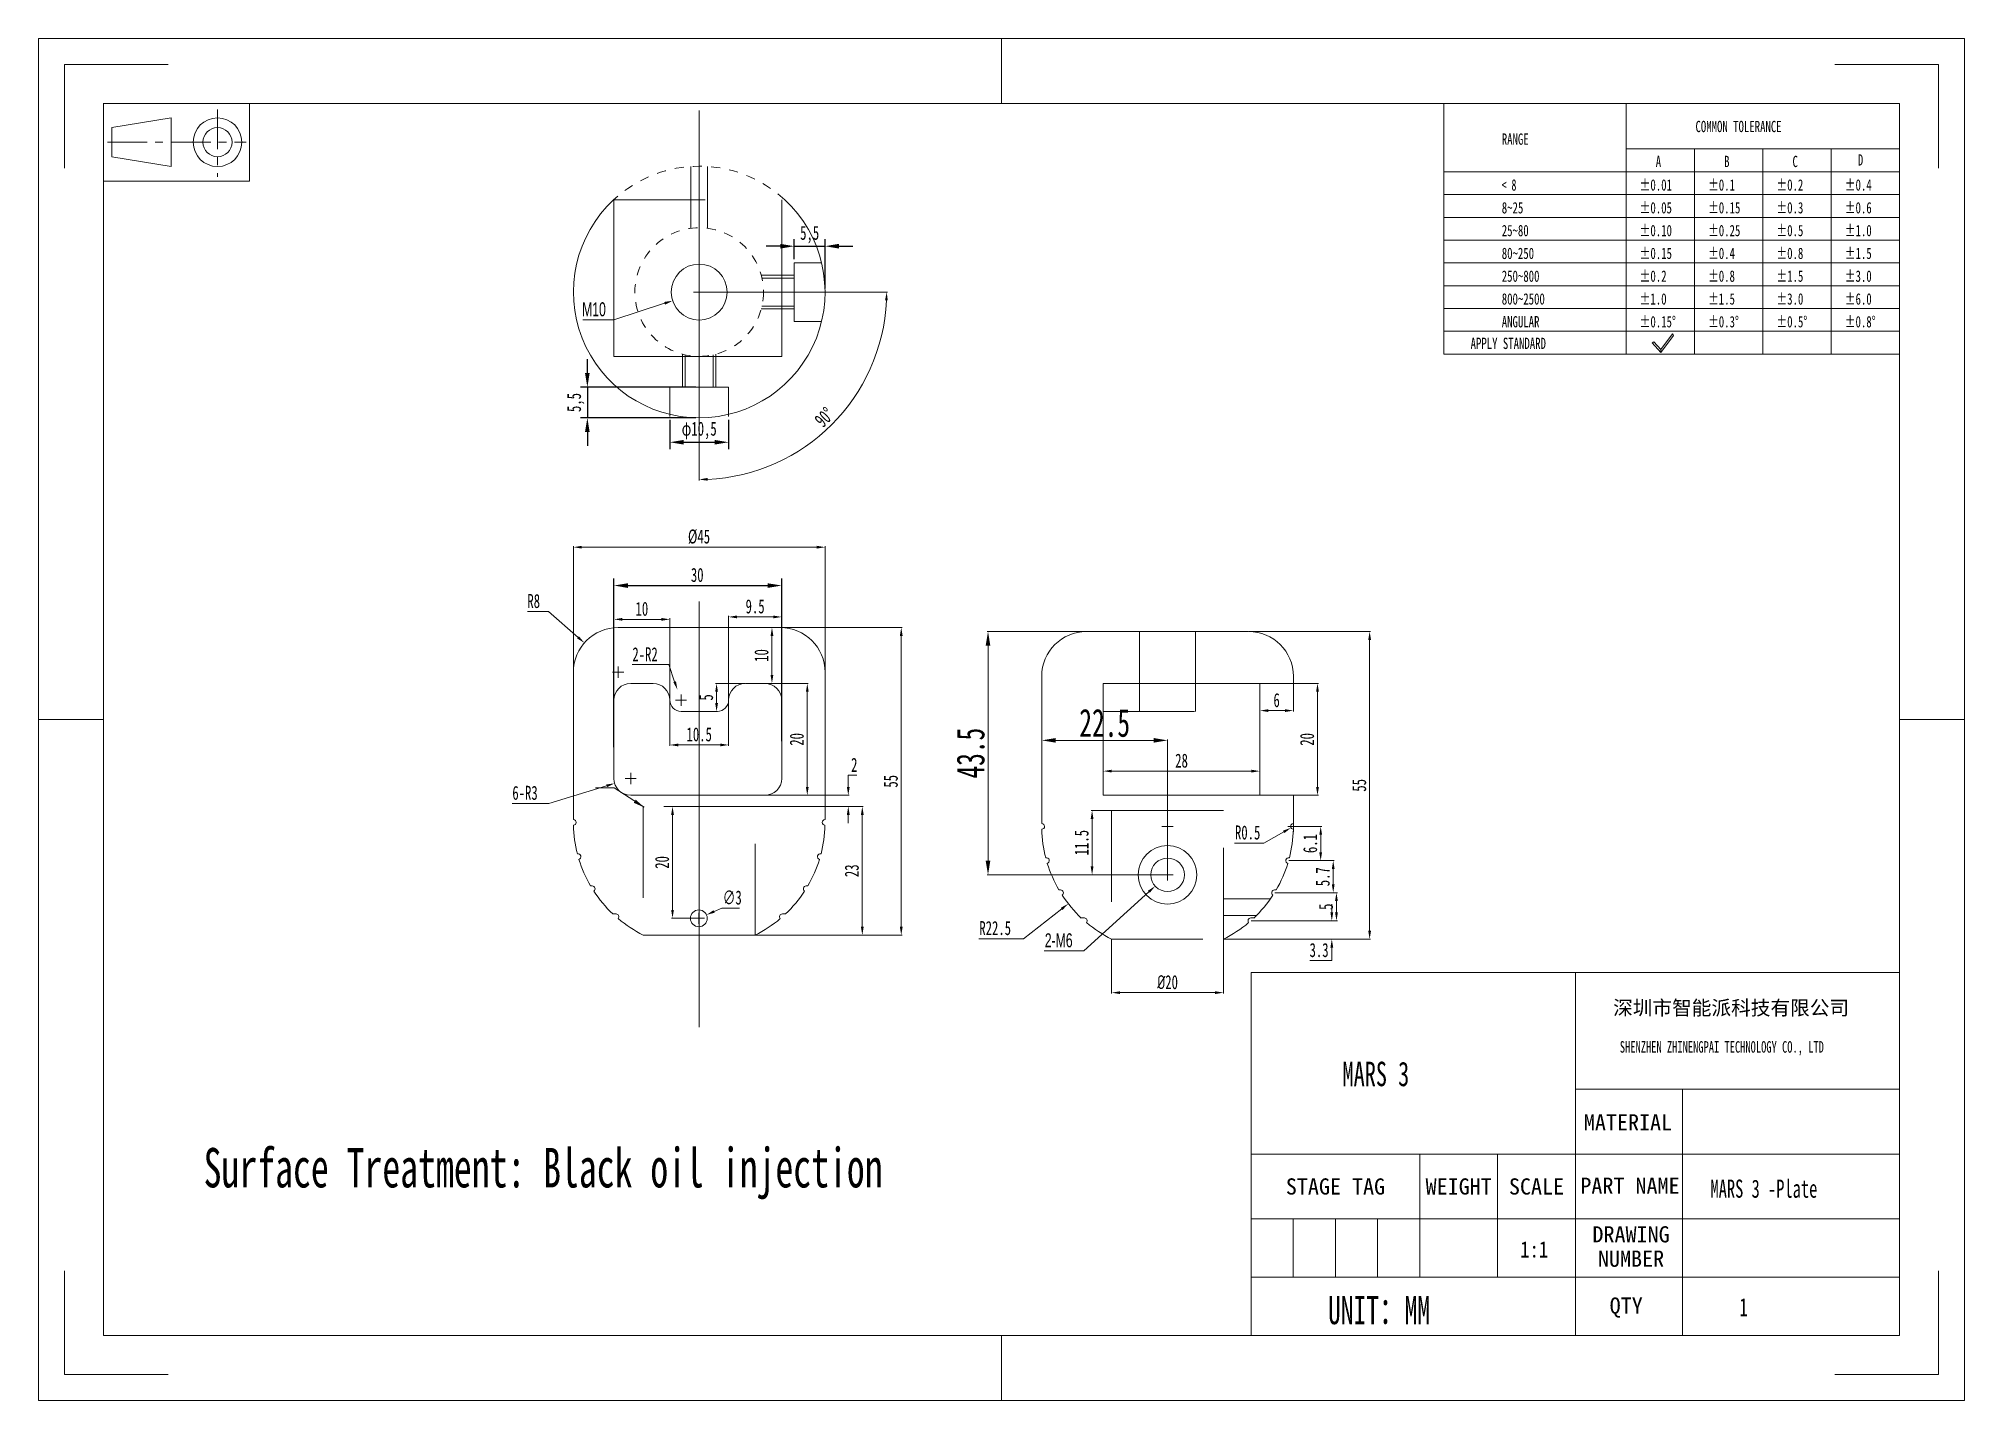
# Model space of a CAD drawing. Header units: millimetres. Extents: x 3602 to 3947, y -242 to 1.
import ezdxf

# ---------------------------------------------------------------- set-up
doc = ezdxf.new("R2010")
doc.units = ezdxf.units.MM
doc.header["$LTSCALE"] = 16.334999
doc.header["$PDSIZE"] = 0.1
for name, pattern in [('CENTER', [0.6, 0.375, -0.075, 0.075, -0.075]), ('CENTERX2', [20.32, 12.7, -2.54, 2.54, -2.54]), ('HIDDEN', [0.2, 0.1, -0.1]), ('JIS_02_0.7', [1.35, 0.75, -0.6]), ('JIS_02_1.0', [2, 1, -1]), ('点画线', [18, 12, -2, 2, -2])]:
    doc.linetypes.add(name, pattern=pattern)
doc.layers.get('0').update_dxf_attribs({"lineweight": 18})
for name, color, linetype, lineweight in [('DEFAULT_1', 7, 'CENTER', 18), ('中心线层', 1, '点画线', 18), ('尺寸线层', 3, 'Continuous', 18), ('标注层', 3, 'Continuous', 13)]:
    doc.layers.add(name, color=color, linetype=linetype, lineweight=lineweight)
doc.styles.add('SLDTEXTSTYLE4', font='', dxfattribs={"width": 0.7})
doc.styles.add('SLDTEXTSTYLE5', font='', dxfattribs={"width": 0.633333})
doc.styles.get("Standard").update_dxf_attribs({"font": 'simfang.ttf', "width": 0.667})
doc.styles.add('TEXTSTYLE_2', font='')
doc.styles.add('TEXTSTYLE_3', font='')
doc.styles.add('标准', font='', dxfattribs={"width": 0.667})
doc.styles.get('SLDTEXTSTYLE4').set_extended_font_data('宋体')
doc.styles.get('SLDTEXTSTYLE5').set_extended_font_data('宋体')
doc.styles.get('TEXTSTYLE_2').set_extended_font_data('宋体')
doc.styles.get('TEXTSTYLE_3').set_extended_font_data('宋体')
doc.styles.get('标准').set_extended_font_data('宋体')
doc.dimstyles.new('1-1', dxfattribs={"dimtxt": 2.5, "dimasz": 1.5, "dimexe": 0.18, "dimexo": 0.0625, "dimgap": 0.6, "dimtad": 1, "dimtoh": 1, "dimdec": 1, "dimdsep": 46, "dimtxsty": 'Standard', "dimcen": 1, "dimclrd": 256, "dimclre": 256, "dimclrt": 256, "dimadec": 0, "dimazin": 0, "dimtfac": 1, "dimtdec": 1, "dimtofl": 0, "dimtmove": 0, "dimatfit": 3, "dimldrblk": '_FILLED', "dimfxl": 1, "dimtolj": 1, "dimlwd": -1, "dimlwe": -1, "dimarcsym": 0})
doc.dimstyles.new('1-1(5)', dxfattribs={"dimtxt": 5, "dimasz": 2.5, "dimexe": 0.18, "dimexo": 0.0625, "dimgap": 0.6, "dimtad": 1, "dimtoh": 1, "dimdsep": 46, "dimtxsty": '标准', "dimcen": 1, "dimclrd": 256, "dimclre": 256, "dimclrt": 256, "dimadec": 0, "dimazin": 0, "dimtfac": 1, "dimtofl": 0, "dimtmove": 0, "dimatfit": 3, "dimldrblk": '_FILLED', "dimfxl": 1, "dimtolj": 1, "dimlwd": -1, "dimlwe": -1, "dimarcsym": 0})
doc.dimstyles.new('4', dxfattribs={"dimtxt": 2, "dimasz": 2, "dimexe": 0.5, "dimexo": 0.5, "dimgap": 0.5, "dimtad": 1, "dimzin": 12, "dimdsep": 46, "dimtxsty": 'Standard', "dimcen": 1, "dimclrd": 3, "dimclre": 3, "dimclrt": 1, "dimazin": 3, "dimtfac": 1, "dimtofl": 0, "dimtmove": 0, "dimatfit": 3, "dimfxl": 1, "dimtolj": 1, "dimtzin": 0, "dimlwd": 9, "dimlwe": 9, "dimarcsym": 0})
doc.dimstyles.new('ISO-25', dxfattribs={"dimtxt": 2.5, "dimasz": 2.5, "dimexe": 1.25, "dimexo": 0.625, "dimtad": 1, "dimtxsty": 'Standard', "dimcen": 2.5, "dimadec": 0, "dimazin": 0, "dimtfac": 1, "dimtmove": 0, "dimatfit": 3, "dimfxl": 1, "dimarcsym": 0})

msp = doc.modelspace()

# ---------------------------------------------------------------- texts
at = {"attachment_point": 1}
for s, insert, char_height, width, style in [('COMMON TOLERANCE', (3898.706, -13.525), 2.02139, 66.54758, 'SLDTEXTSTYLE4'), ('RANGE', (3864.063, -15.776), 2.0214, 19.85348, 'SLDTEXTSTYLE4'), ('A', (3891.596, -19.775), 2.021, 2.9205, 'SLDTEXTSTYLE4'), ('B', (3903.823, -19.775), 2.021, 2.87381, 'SLDTEXTSTYLE4'), ('C', (3916.051, -19.775), 2.021, 2.90777, 'SLDTEXTSTYLE4'), ('D', (3927.736, -19.501), 2.021, 2.87381, 'SLDTEXTSTYLE4'), ('< 8', (3864.063, -23.978), 2.0214, 9.70146, 'SLDTEXTSTYLE5'), ('%%P0.01', (3888.72, -23.978), 2.0214, 14.15256, 'SLDTEXTSTYLE4'), ('%%P0.1', (3900.947, -23.978), 2.0214, 10.6123, 'SLDTEXTSTYLE4'), ('%%P0.2', (3913.175, -23.978), 2.0214, 12.07255, 'SLDTEXTSTYLE4'), ('%%P0.4', (3925.402, -23.978), 2.0214, 12.02585, 'SLDTEXTSTYLE4'), ('8~25', (3864.063, -28.054), 2.0214, 15.65526, 'SLDTEXTSTYLE4'), ('%%P0.05', (3888.72, -28.054), 2.0214, 15.61281, 'SLDTEXTSTYLE4'), ('%%P0.15', (3900.947, -28.054), 2.0214, 14.90391, 'SLDTEXTSTYLE4'), ('%%P0.3', (3913.175, -28.054), 2.0214, 12.07255, 'SLDTEXTSTYLE4'), ('%%P0.6', (3925.402, -28.054), 2.0214, 12.07255, 'SLDTEXTSTYLE4'), ('25~80', (3864.063, -32.129), 2.0214, 19.19552, 'SLDTEXTSTYLE4'), ('%%P0.10', (3888.72, -32.129), 2.0214, 14.19925, 'SLDTEXTSTYLE4'), ('%%P0.25', (3900.947, -32.129), 2.0214, 16.31747, 'SLDTEXTSTYLE4'), ('%%P0.5', (3913.175, -32.129), 2.0214, 12.07255, 'SLDTEXTSTYLE4'), ('%%P1.0', (3925.402, -32.129), 2.0214, 10.65899, 'SLDTEXTSTYLE4'), ('80~250', (3864.063, -36.205), 2.0214, 22.73578, 'SLDTEXTSTYLE4'), ('%%P0.15', (3888.72, -36.205), 2.0214, 14.90391, 'SLDTEXTSTYLE4'), ('%%P0.4', (3900.947, -36.205), 2.0214, 12.02585, 'SLDTEXTSTYLE4'), ('%%P0.8', (3913.175, -36.205), 2.0214, 12.07255, 'SLDTEXTSTYLE4'), ('%%P1.5', (3925.402, -36.205), 2.0214, 11.36365, 'SLDTEXTSTYLE4'), ('250~800', (3864.063, -40.281), 2.0214, 26.27604, 'SLDTEXTSTYLE4'), ('%%P0.2', (3888.72, -40.281), 2.0214, 12.07255, 'SLDTEXTSTYLE4'), ('%%P0.8', (3900.947, -40.281), 2.0214, 12.07255, 'SLDTEXTSTYLE4'), ('%%P1.5', (3913.175, -40.281), 2.0214, 11.36365, 'SLDTEXTSTYLE4'), ('%%P3.0', (3925.402, -40.281), 2.0214, 12.07255, 'SLDTEXTSTYLE4'), ('800~2500', (3864.063, -44.357), 2.0214, 29.81631, 'SLDTEXTSTYLE4'), ('%%P1.0', (3888.72, -44.357), 2.0214, 10.65899, 'SLDTEXTSTYLE4'), ('%%P1.5', (3900.947, -44.357), 2.0214, 11.36365, 'SLDTEXTSTYLE4'), ('%%P3.0', (3913.175, -44.357), 2.0214, 12.07255, 'SLDTEXTSTYLE4'), ('%%P6.0', (3925.402, -44.357), 2.0214, 12.07255, 'SLDTEXTSTYLE4'), ('ANGULAR', (3864.063, -48.432), 2.0214, 28.39001, 'SLDTEXTSTYLE4'), ('%%P0.15%%D', (3888.72, -48.432), 2.0214, 17.75225, 'SLDTEXTSTYLE4'), ('%%P0.3%%D', (3900.947, -48.432), 2.0214, 14.92089, 'SLDTEXTSTYLE4'), ('%%P0.5%%D', (3913.175, -48.432), 2.0214, 14.92089, 'SLDTEXTSTYLE4'), ('%%P0.8%%D', (3925.402, -48.432), 2.0214, 14.92089, 'SLDTEXTSTYLE4'), ('APPLY STANDARD', (3858.488, -52.301), 2.02139, 58.10444, 'SLDTEXTSTYLE4')]:
    msp.add_mtext(s, dxfattribs=dict(at, insert=insert, char_height=char_height, width=width, style=style))
at = {"color": 7, "linetype": 'Continuous', "insert": (3905.072, -170.833), "char_height": 2.57752, "width": 61.15339, "attachment_point": 2, "style": 'TEXTSTYLE_2'}
msp.add_mtext('深圳市智能派科技有限公司', dxfattribs=at)
at = {"color": 7, "linetype": 'Continuous', "attachment_point": 2, "line_spacing_factor": 0.9, "style": 'TEXTSTYLE_3'}
for s, insert, char_height, width in [('MATERIAL\\P ', (3886.634, -191.156), 2.8991, 41.90837), ('STAGE TAG ', (3834.322, -202.615), 2.8991, 35.06128), ('WEIGHT', (3856.355, -202.615), 2.8991, 12.74029), ('SCALE', (3870.271, -202.615), 2.8991, 12.74029), ('PART NAME', (3886.988, -202.483), 2.8991, 24.28963), ('DRAWING NUMBER', (3887.181, -211.172), 2.89912, 24.28963), ('QTY', (3886.313, -223.909), 2.8991, 32.36005)]:
    msp.add_mtext(s, dxfattribs=dict(at, insert=insert, char_height=char_height, width=width))
at = {"insert": (3867.352, -216.816), "char_height": 2.89912, "width": 6.9492, "attachment_point": 7}
msp.add_mtext('{\\W0.85;1:1}', dxfattribs=at)
at = {"layer": '尺寸线层', "attachment_point": 1}
for s, insert, char_height, width in [('SHENZHEN ZHINENGPAI TECHNOLOGY CO., LTD', (3885.176, -178.081), 2.06201, 58.34387), ('MARS 3', (3835.584, -181.754), 4.3803, 35.74835), ('Surface Treatment: Black oil injection ', (3631.926, -197.19), 7.0415, 191.68174), ('UNIT：MM', (3832.987, -223.663), 5.0296, 19.49602)]:
    msp.add_mtext(s, dxfattribs=dict(at, insert=insert, char_height=char_height, width=width))
at = {"layer": '尺寸线层', "linetype": 'CENTERX2', "insert": (3901.382, -202.84), "char_height": 3.24, "width": 27.17483, "attachment_point": 1}
msp.add_mtext('MARS 3 -Plate', dxfattribs=at)
at = {"layer": '尺寸线层', "ltscale": 0.2, "insert": (3906.56, -224.008), "char_height": 3.285, "width": 19.70359, "attachment_point": 1}
msp.add_mtext('1\\P\\P', dxfattribs=at)

# ---------------------------------------------------------------- blocks, each defined once
blk = doc.blocks.new('96_1')
at = {"color": 7, "linetype": 'Continuous'}
for p, q in [((-11.25, 6), (-11.25, -6)), ((11.25, -6), (11.25, 6)), ((-9.93, 2.25), (-0.82, 3.75)), ((-0.82, 0), (-0.82, 3.75)), ((-9.93, 0), (-9.93, 2.25)), ((-9.93, 0), (-9.93, -2.25)), ((-0.82, 0), (-0.82, -3.75)), ((-9.93, -2.25), (-0.82, -3.75)), ((-11.25, -6), (11.25, -6))]:
    blk.add_line(p, q, dxfattribs=at)
for radius in [3.75, 2.25]:
    blk.add_circle((6.34, 0), radius, dxfattribs=at)
at = {"layer": 'DEFAULT_1', "color": 1, "linetype": 'CENTER'}
for p, q in [((6.34, 5.05), (6.34, -5.36)), ((-10.64, 0), (10.74, 0))]:
    blk.add_line(p, q, dxfattribs=at)
blk = doc.blocks.new('*D56')
at = {"layer": 'Defpoints', "color": 0, "transparency": 16777216}
for p in [(3735.04, -104.12), (3743.04, -159.12), (3756.67, -159.12)]:
    blk.add_point(p, dxfattribs=at)
at = {"layer": '标注层', "transparency": 16777216}
for p, q in [((3735.1, -104.12), (3756.85, -104.12)), ((3756.67, -105.62), (3756.67, -157.62)), ((3743.1, -159.12), (3756.85, -159.12))]:
    blk.add_line(p, q, dxfattribs=at)
for points in [[(3756.42, -105.62), (3756.92, -105.62), (3756.67, -104.12)], [(3756.42, -157.62), (3756.92, -157.62), (3756.67, -159.12)]]:
    blk.add_solid(points, dxfattribs=at)
at = {"layer": '标注层', "transparency": 16777216, "insert": (3754.81, -131.62), "char_height": 2.5, "attachment_point": 5, "rotation": 90}
blk.add_mtext('\\A1;55', dxfattribs=at)
blk = doc.blocks.new('_FILLED')
at = {"color": 0, "linetype": 'ByBlock'}
blk.add_solid([(0, 0), (-1, 0.17), (-1, -0.17)], dxfattribs=at)
blk = doc.blocks.new('*D57')
at = {"layer": 'Defpoints', "color": 0, "transparency": 16777216}
for p in [(3818.8, -104.84), (3814.3, -159.84), (3840.43, -159.84)]:
    blk.add_point(p, dxfattribs=at)
at = {"layer": '标注层', "transparency": 16777216}
for p, q in [((3818.86, -104.84), (3840.61, -104.84)), ((3840.43, -106.34), (3840.43, -158.34)), ((3814.36, -159.84), (3840.61, -159.84))]:
    blk.add_line(p, q, dxfattribs=at)
for points in [[(3840.18, -106.34), (3840.68, -106.34), (3840.43, -104.84)], [(3840.18, -158.34), (3840.68, -158.34), (3840.43, -159.84)]]:
    blk.add_solid(points, dxfattribs=at)
at = {"layer": '标注层', "transparency": 16777216, "insert": (3838.57, -132.34), "char_height": 2.5, "attachment_point": 5, "rotation": 90}
blk.add_mtext('\\A1;55', dxfattribs=at)
blk = doc.blocks.new('*D58')
at = {"layer": 'Defpoints', "color": 0, "transparency": 16777216}
for p in [(3725.3, -42.6), (3715.79, -45.69)]:
    blk.add_point(p, dxfattribs=at)
at = {"layer": '标注层', "transparency": 16777216}
for p, q in [((3719.54, -44.14), (3721.54, -44.14)), ((3720.54, -45.14), (3720.54, -43.14)), ((3705.29, -49.09), (3714.36, -46.15)), ((3699.73, -49.09), (3705.29, -49.09))]:
    blk.add_line(p, q, dxfattribs=at)
blk.add_solid([(3714.28, -45.91), (3714.44, -46.39), (3715.79, -45.69)], dxfattribs=at)
at = {"layer": '标注层', "transparency": 16777216, "insert": (3701.72, -47.24), "char_height": 2.5, "attachment_point": 5}
blk.add_mtext('\\A1;{\\fMS PGothic|b0|i0|c134|p34;M10}', dxfattribs=at)
blk = doc.blocks.new('*D59')
at = {"layer": 'Defpoints', "color": 0, "transparency": 16777216}
for p in [(3806.52, -146.33), (3802.08, -150.36)]:
    blk.add_point(p, dxfattribs=at)
at = {"layer": '标注层', "transparency": 16777216}
for p, q in [((3804.3, -149.34), (3804.3, -147.34)), ((3789.32, -161.92), (3800.96, -151.36)), ((3803.3, -148.34), (3805.3, -148.34)), ((3782.24, -161.92), (3789.32, -161.92))]:
    blk.add_line(p, q, dxfattribs=at)
blk.add_solid([(3800.8, -151.18), (3801.13, -151.55), (3802.08, -150.36)], dxfattribs=at)
at = {"layer": '标注层', "transparency": 16777216, "insert": (3784.83, -160.07), "char_height": 2.5, "attachment_point": 5}
blk.add_mtext('\\A1;{\\fMS PGothic|b0|i0|c134|p34;2-M6}', dxfattribs=at)
blk = doc.blocks.new('*D60')
at = {"layer": 'Defpoints', "color": 0, "transparency": 16777216}
for p in [(3719.1, -156.74), (3721.83, -155.51)]:
    blk.add_point(p, dxfattribs=at)
at = {"layer": '标注层', "transparency": 16777216}
for p, q in [((3724.57, -154.28), (3723.2, -154.89)), ((3727.74, -154.28), (3724.57, -154.28)), ((3719.47, -156.12), (3721.47, -156.12)), ((3720.47, -157.12), (3720.47, -155.12))]:
    blk.add_line(p, q, dxfattribs=at)
blk.add_solid([(3723.1, -154.67), (3723.3, -155.12), (3721.83, -155.51)], dxfattribs=at)
at = {"layer": '标注层', "transparency": 16777216, "insert": (3726.45, -152.42), "char_height": 2.5, "attachment_point": 5}
blk.add_mtext('\\A1;∅3', dxfattribs=at)
blk = doc.blocks.new('*D61')
at = {"layer": 'Defpoints', "color": 0, "transparency": 16777216}
for p in [(3826.8, -114.12), (3826.8, -134.12), (3831.11, -134.12)]:
    blk.add_point(p, dxfattribs=at)
at = {"layer": '标注层', "transparency": 16777216}
for p, q in [((3826.86, -114.12), (3831.29, -114.12)), ((3831.11, -115.62), (3831.11, -132.62)), ((3826.86, -134.12), (3831.29, -134.12))]:
    blk.add_line(p, q, dxfattribs=at)
for points in [[(3830.86, -115.62), (3831.36, -115.62), (3831.11, -114.12)], [(3830.86, -132.62), (3831.36, -132.62), (3831.11, -134.12)]]:
    blk.add_solid(points, dxfattribs=at)
at = {"layer": '标注层', "transparency": 16777216, "insert": (3829.25, -124.12), "char_height": 2.5, "attachment_point": 5, "rotation": 90}
blk.add_mtext('\\A1;20', dxfattribs=at)
blk = doc.blocks.new('*D62')
at = {"layer": 'Defpoints', "color": 0, "transparency": 16777216}
for p in [(3804.3, -139.68), (3786.54, -153.51)]:
    blk.add_point(p, dxfattribs=at)
at = {"layer": '标注层', "transparency": 16777216}
for p, q in [((3803.3, -139.68), (3805.3, -139.68)), ((3804.3, -140.68), (3804.3, -138.68)), ((3778.52, -159.76), (3785.36, -154.43)), ((3770.53, -159.76), (3778.52, -159.76))]:
    blk.add_line(p, q, dxfattribs=at)
blk.add_solid([(3785.21, -154.23), (3785.51, -154.63), (3786.54, -153.51)], dxfattribs=at)
at = {"layer": '标注层', "transparency": 16777216, "insert": (3773.47, -157.88), "char_height": 2.5, "attachment_point": 5}
blk.add_mtext('\\A1;R22.5', dxfattribs=at)
blk = doc.blocks.new('*D63')
at = {"layer": 'Defpoints', "color": 0, "transparency": 16777216}
for p in [(3715.77, -136.12), (3720.54, -136.12), (3720.47, -156.12)]:
    blk.add_point(p, dxfattribs=at)
at = {"layer": '标注层', "transparency": 16777216}
for p, q in [((3720.48, -136.12), (3715.59, -136.12)), ((3715.77, -154.62), (3715.77, -137.62)), ((3720.4, -156.12), (3715.59, -156.12))]:
    blk.add_line(p, q, dxfattribs=at)
for points in [[(3715.52, -137.62), (3716.02, -137.62), (3715.77, -136.12)], [(3715.52, -154.62), (3716.02, -154.62), (3715.77, -156.12)]]:
    blk.add_solid(points, dxfattribs=at)
at = {"layer": '标注层', "transparency": 16777216, "insert": (3713.91, -146.12), "char_height": 2.5, "attachment_point": 5, "rotation": 90}
blk.add_mtext('\\A1;20', dxfattribs=at)
blk = doc.blocks.new('*D64')
at = {"layer": 'Defpoints', "color": 0, "transparency": 16777216}
for p in [(3794.3, -159.84), (3814.3, -159.84), (3814.3, -169.41)]:
    blk.add_point(p, dxfattribs=at)
at = {"layer": '标注层', "transparency": 16777216}
for p, q in [((3794.3, -159.9), (3794.3, -169.59)), ((3814.3, -159.9), (3814.3, -169.59)), ((3795.8, -169.41), (3812.8, -169.41))]:
    blk.add_line(p, q, dxfattribs=at)
for points in [[(3795.8, -169.16), (3795.8, -169.66), (3794.3, -169.41)], [(3812.8, -169.16), (3812.8, -169.66), (3814.3, -169.41)]]:
    blk.add_solid(points, dxfattribs=at)
at = {"layer": '标注层', "transparency": 16777216, "insert": (3804.3, -167.55), "char_height": 2.5, "attachment_point": 5}
blk.add_mtext('\\A1;{\\fISOCPEUR|b0|i0|c0|p34;%%C}20', dxfattribs=at)
blk = doc.blocks.new('*D65')
at = {"layer": 'Defpoints', "color": 0, "transparency": 16777216}
for p in [(3715.29, -117.12), (3725.79, -117.12), (3715.29, -125.12)]:
    blk.add_point(p, dxfattribs=at)
at = {"layer": '标注层', "transparency": 16777216}
for p, q in [((3715.29, -117.19), (3715.29, -125.3)), ((3725.79, -117.19), (3725.79, -125.3)), ((3724.29, -125.12), (3716.79, -125.12))]:
    blk.add_line(p, q, dxfattribs=at)
for points in [[(3716.79, -124.87), (3716.79, -125.37), (3715.29, -125.12)], [(3724.29, -124.87), (3724.29, -125.37), (3725.79, -125.12)]]:
    blk.add_solid(points, dxfattribs=at)
at = {"layer": '标注层', "transparency": 16777216, "insert": (3720.54, -123.24), "char_height": 2.5, "attachment_point": 5}
blk.add_mtext('\\A1;10.5', dxfattribs=at)
blk = doc.blocks.new('*D66')
at = {"layer": 'Defpoints', "color": 0, "transparency": 16777216}
for p in [(3730.54, -104.12), (3733.55, -104.12), (3730.54, -114.12)]:
    blk.add_point(p, dxfattribs=at)
at = {"layer": '标注层', "transparency": 16777216}
for p, q in [((3730.6, -104.12), (3733.73, -104.12)), ((3733.55, -112.62), (3733.55, -105.62)), ((3730.6, -114.12), (3733.73, -114.12))]:
    blk.add_line(p, q, dxfattribs=at)
for points in [[(3733.3, -105.62), (3733.8, -105.62), (3733.55, -104.12)], [(3733.3, -112.62), (3733.8, -112.62), (3733.55, -114.12)]]:
    blk.add_solid(points, dxfattribs=at)
at = {"layer": '标注层', "transparency": 16777216, "insert": (3731.68, -109.12), "char_height": 2.5, "attachment_point": 5, "rotation": 90}
blk.add_mtext('\\A1;10', dxfattribs=at)
blk = doc.blocks.new('*D67')
at = {"layer": 'Defpoints', "color": 0, "transparency": 16777216}
for p in [(3725.79, -102.23), (3725.79, -117.62), (3735.29, -117.12)]:
    blk.add_point(p, dxfattribs=at)
at = {"layer": '标注层', "transparency": 16777216}
for p, q in [((3725.79, -117.56), (3725.79, -102.05)), ((3733.79, -102.23), (3727.29, -102.23)), ((3735.29, -117.06), (3735.29, -102.05))]:
    blk.add_line(p, q, dxfattribs=at)
for points in [[(3727.29, -101.98), (3727.29, -102.48), (3725.79, -102.23)], [(3733.79, -101.98), (3733.79, -102.48), (3735.29, -102.23)]]:
    blk.add_solid(points, dxfattribs=at)
at = {"layer": '标注层', "transparency": 16777216, "insert": (3730.54, -100.36), "char_height": 2.5, "attachment_point": 5}
blk.add_mtext('\\A1;9.5', dxfattribs=at)
blk = doc.blocks.new('*D68')
at = {"layer": 'Defpoints', "color": 0, "transparency": 16777216}
for p in [(3743.04, -89.76), (3698.04, -112.12), (3743.04, -112.12)]:
    blk.add_point(p, dxfattribs=at)
at = {"layer": '标注层', "transparency": 16777216}
for p, q in [((3698.04, -112.06), (3698.04, -89.58)), ((3699.54, -89.76), (3741.54, -89.76)), ((3743.04, -112.06), (3743.04, -89.58))]:
    blk.add_line(p, q, dxfattribs=at)
for points in [[(3699.54, -89.51), (3699.54, -90.01), (3698.04, -89.76)], [(3741.54, -89.51), (3741.54, -90.01), (3743.04, -89.76)]]:
    blk.add_solid(points, dxfattribs=at)
at = {"layer": '标注层', "transparency": 16777216, "insert": (3720.51, -87.9), "char_height": 2.5, "attachment_point": 5}
blk.add_mtext('\\A1;%%C45', dxfattribs=at)
blk = doc.blocks.new('*D69')
at = {"layer": 'Defpoints', "color": 0, "transparency": 16777216}
for p in [(3700.01, -106.87), (3706.04, -112.12)]:
    blk.add_point(p, dxfattribs=at)
at = {"layer": '标注层', "transparency": 16777216}
for p, q in [((3689.84, -101.26), (3693.57, -101.26)), ((3693.57, -101.26), (3698.88, -105.89)), ((3705.04, -112.12), (3707.04, -112.12)), ((3706.04, -113.12), (3706.04, -111.12))]:
    blk.add_line(p, q, dxfattribs=at)
blk.add_solid([(3699.04, -105.7), (3698.71, -106.07), (3700.01, -106.87)], dxfattribs=at)
at = {"layer": '标注层', "transparency": 16777216, "insert": (3690.95, -99.4), "char_height": 2.5, "attachment_point": 5}
blk.add_mtext('\\A1;R8', dxfattribs=at)
blk = doc.blocks.new('*D70')
at = {"layer": 'Defpoints', "color": 0, "transparency": 16777216}
for p in [(3826.36, -139.93), (3826.8, -139.68)]:
    blk.add_point(p, dxfattribs=at)
at = {"layer": '标注层', "transparency": 16777216}
for p, q in [((3821.54, -142.67), (3825.06, -140.67)), ((3825.8, -139.68), (3827.8, -139.68)), ((3826.8, -140.68), (3826.8, -138.68)), ((3816.29, -142.67), (3821.54, -142.67))]:
    blk.add_line(p, q, dxfattribs=at)
blk.add_solid([(3824.94, -140.45), (3825.18, -140.89), (3826.36, -139.93)], dxfattribs=at)
at = {"layer": '标注层', "transparency": 16777216, "insert": (3818.62, -140.79), "char_height": 2.5, "attachment_point": 5}
blk.add_mtext('\\A1;R0.5', dxfattribs=at)
blk = doc.blocks.new('*D71')
at = {"layer": 'Defpoints', "color": 0, "transparency": 16777216}
for p in [(3819.18, -156.56), (3833.67, -156.56), (3814.36, -159.84)]:
    blk.add_point(p, dxfattribs=at)
at = {"layer": '标注层', "transparency": 16777216}
for p, q in [((3833.67, -155.06), (3833.67, -153.56)), ((3819.24, -156.56), (3833.85, -156.56)), ((3814.42, -159.84), (3833.85, -159.84)), ((3833.67, -161.34), (3833.67, -163.69)), ((3833.67, -163.69), (3829.71, -163.69))]:
    blk.add_line(p, q, dxfattribs=at)
for points in [[(3833.42, -155.06), (3833.92, -155.06), (3833.67, -156.56)], [(3833.42, -161.34), (3833.92, -161.34), (3833.67, -159.84)]]:
    blk.add_solid(points, dxfattribs=at)
at = {"layer": '标注层', "transparency": 16777216, "insert": (3831.39, -161.81), "char_height": 2.5, "attachment_point": 5}
blk.add_mtext('\\A1;3.3', dxfattribs=at)
blk = doc.blocks.new('*D72')
at = {"layer": 'Defpoints', "color": 0, "transparency": 16777216}
for p in [(3823.42, -151.54), (3823.42, -156.56), (3834.5, -156.56)]:
    blk.add_point(p, dxfattribs=at)
at = {"layer": '标注层', "transparency": 16777216}
for p, q in [((3823.48, -151.54), (3834.68, -151.54)), ((3834.5, -153.04), (3834.5, -155.06)), ((3823.48, -156.56), (3834.68, -156.56))]:
    blk.add_line(p, q, dxfattribs=at)
for points in [[(3834.25, -153.04), (3834.75, -153.04), (3834.5, -151.54)], [(3834.25, -155.06), (3834.75, -155.06), (3834.5, -156.56)]]:
    blk.add_solid(points, dxfattribs=at)
at = {"layer": '标注层', "transparency": 16777216, "insert": (3832.63, -154.05), "char_height": 2.5, "attachment_point": 5, "rotation": 90}
blk.add_mtext('\\A1;5', dxfattribs=at)
blk = doc.blocks.new('*D73')
at = {"layer": 'Defpoints', "color": 0, "transparency": 16777216}
for p in [(3825.95, -145.81), (3833.92, -145.81), (3823.92, -151.54)]:
    blk.add_point(p, dxfattribs=at)
at = {"layer": '标注层', "transparency": 16777216}
for p, q in [((3826.01, -145.81), (3834.1, -145.81)), ((3833.92, -150.04), (3833.92, -147.31)), ((3823.98, -151.54), (3834.1, -151.54))]:
    blk.add_line(p, q, dxfattribs=at)
for points in [[(3833.67, -147.31), (3834.17, -147.31), (3833.92, -145.81)], [(3833.67, -150.04), (3834.17, -150.04), (3833.92, -151.54)]]:
    blk.add_solid(points, dxfattribs=at)
at = {"layer": '标注层', "transparency": 16777216, "insert": (3832.05, -148.68), "char_height": 2.5, "attachment_point": 5, "rotation": 90}
blk.add_mtext('\\A1;5.7', dxfattribs=at)
blk = doc.blocks.new('*D51')
at = {"layer": 'Defpoints', "color": 0, "transparency": 16777216}
for p in [(3826.8, -139.68), (3826.45, -145.81), (3831.68, -145.81)]:
    blk.add_point(p, dxfattribs=at)
at = {"layer": '标注层', "transparency": 16777216}
for p, q in [((3826.86, -139.68), (3831.86, -139.68)), ((3831.68, -141.18), (3831.68, -144.31)), ((3826.51, -145.81), (3831.86, -145.81))]:
    blk.add_line(p, q, dxfattribs=at)
for points in [[(3831.43, -141.18), (3831.93, -141.18), (3831.68, -139.68)], [(3831.43, -144.31), (3831.93, -144.31), (3831.68, -145.81)]]:
    blk.add_solid(points, dxfattribs=at)
at = {"layer": '标注层', "transparency": 16777216, "insert": (3829.81, -142.75), "char_height": 2.5, "attachment_point": 5, "rotation": 90}
blk.add_mtext('\\A1;6.1', dxfattribs=at)
blk = doc.blocks.new('*D74')
at = {"layer": 'Defpoints', "color": 0, "transparency": 16777216}
for p in [(3732.29, -114.12), (3739.87, -114.12), (3725.63, -134.12)]:
    blk.add_point(p, dxfattribs=at)
at = {"layer": '标注层', "transparency": 16777216}
for p, q in [((3732.35, -114.12), (3740.05, -114.12)), ((3739.87, -132.62), (3739.87, -115.62)), ((3725.69, -134.12), (3740.05, -134.12))]:
    blk.add_line(p, q, dxfattribs=at)
for points in [[(3739.62, -115.62), (3740.12, -115.62), (3739.87, -114.12)], [(3739.62, -132.62), (3740.12, -132.62), (3739.87, -134.12)]]:
    blk.add_solid(points, dxfattribs=at)
at = {"layer": '标注层', "transparency": 16777216, "insert": (3738, -124.12), "char_height": 2.5, "attachment_point": 5, "rotation": 90}
blk.add_mtext('\\A1;20', dxfattribs=at)
blk = doc.blocks.new('*D75')
at = {"layer": 'Defpoints', "color": 0, "transparency": 16777216}
for p in [(3705.42, -131.99), (3708.29, -131.12)]:
    blk.add_point(p, dxfattribs=at)
at = {"layer": '标注层', "transparency": 16777216}
for p, q in [((3708.29, -132.12), (3708.29, -130.12)), ((3693.63, -135.57), (3703.98, -132.43)), ((3707.29, -131.12), (3709.29, -131.12)), ((3687.09, -135.57), (3693.63, -135.57))]:
    blk.add_line(p, q, dxfattribs=at)
blk.add_solid([(3703.91, -132.19), (3704.06, -132.67), (3705.42, -131.99)], dxfattribs=at)
at = {"layer": '标注层', "transparency": 16777216, "insert": (3689.39, -133.7), "char_height": 2.5, "attachment_point": 5}
blk.add_mtext('\\A1;6-R3', dxfattribs=at)
blk = doc.blocks.new('*D52')
at = {"layer": 'Defpoints', "color": 0, "transparency": 16777216}
for p in [(3716.64, -115.23), (3717.29, -117.12)]:
    blk.add_point(p, dxfattribs=at)
at = {"layer": '标注层', "transparency": 16777216}
for p, q in [((3708.56, -110.76), (3715.1, -110.76)), ((3715.1, -110.76), (3716.15, -113.81)), ((3717.29, -118.12), (3717.29, -116.12)), ((3716.29, -117.12), (3718.29, -117.12))]:
    blk.add_line(p, q, dxfattribs=at)
blk.add_solid([(3716.39, -113.73), (3715.92, -113.9), (3716.64, -115.23)], dxfattribs=at)
at = {"layer": '标注层', "transparency": 16777216, "insert": (3710.86, -108.91), "char_height": 2.5, "attachment_point": 5}
blk.add_mtext('\\A1;2-R2', dxfattribs=at)
blk = doc.blocks.new('*D76')
at = {"layer": 'Defpoints', "color": 0, "transparency": 16777216}
for p in [(3820.8, -114.12), (3826.8, -114.12), (3820.8, -118.98)]:
    blk.add_point(p, dxfattribs=at)
at = {"layer": '标注层', "transparency": 16777216}
for p, q in [((3820.8, -114.19), (3820.8, -119.16)), ((3826.8, -114.19), (3826.8, -119.16)), ((3825.3, -118.98), (3822.3, -118.98))]:
    blk.add_line(p, q, dxfattribs=at)
for points in [[(3822.3, -118.73), (3822.3, -119.23), (3820.8, -118.98)], [(3825.3, -118.73), (3825.3, -119.23), (3826.8, -118.98)]]:
    blk.add_solid(points, dxfattribs=at)
at = {"layer": '标注层', "transparency": 16777216, "insert": (3823.8, -117.12), "char_height": 2.5, "attachment_point": 5}
blk.add_mtext('\\A1;6', dxfattribs=at)
blk = doc.blocks.new('*D77')
at = {"layer": 'Defpoints', "color": 0, "transparency": 16777216}
for p in [(3730.54, -136.12), (3749.71, -136.12), (3730.54, -159.12)]:
    blk.add_point(p, dxfattribs=at)
at = {"layer": '标注层', "transparency": 16777216}
for p, q in [((3730.6, -136.12), (3749.89, -136.12)), ((3749.71, -157.62), (3749.71, -137.62)), ((3730.6, -159.12), (3749.89, -159.12))]:
    blk.add_line(p, q, dxfattribs=at)
for points in [[(3749.46, -137.62), (3749.96, -137.62), (3749.71, -136.12)], [(3749.46, -157.62), (3749.96, -157.62), (3749.71, -159.12)]]:
    blk.add_solid(points, dxfattribs=at)
at = {"layer": '标注层', "transparency": 16777216, "insert": (3747.84, -147.62), "char_height": 2.5, "attachment_point": 5, "rotation": 90}
blk.add_mtext('\\A1;23', dxfattribs=at)
blk = doc.blocks.new('*D53')
at = {"layer": 'Defpoints', "color": 0, "transparency": 16777216}
for p in [(3705.29, -102.66), (3705.29, -124.12), (3715.29, -125.12)]:
    blk.add_point(p, dxfattribs=at)
at = {"layer": '标注层', "transparency": 16777216}
for p, q in [((3705.29, -124.06), (3705.29, -102.48)), ((3713.79, -102.66), (3706.79, -102.66)), ((3715.29, -125.05), (3715.29, -102.48))]:
    blk.add_line(p, q, dxfattribs=at)
for points in [[(3706.79, -102.41), (3706.79, -102.91), (3705.29, -102.66)], [(3713.79, -102.41), (3713.79, -102.91), (3715.29, -102.66)]]:
    blk.add_solid(points, dxfattribs=at)
at = {"layer": '标注层', "transparency": 16777216, "insert": (3710.29, -100.79), "char_height": 2.5, "attachment_point": 5}
blk.add_mtext('\\A1;10', dxfattribs=at)
blk = doc.blocks.new('*D78')
at = {"layer": 'Defpoints', "color": 0, "transparency": 16777216}
for p in [(3790.8, -136.84), (3804.3, -136.84), (3804.3, -148.34)]:
    blk.add_point(p, dxfattribs=at)
at = {"layer": '标注层', "transparency": 16777216}
for p, q in [((3804.24, -136.84), (3790.62, -136.84)), ((3790.8, -146.84), (3790.8, -138.34)), ((3804.24, -148.34), (3790.62, -148.34))]:
    blk.add_line(p, q, dxfattribs=at)
for points in [[(3790.55, -138.34), (3791.05, -138.34), (3790.8, -136.84)], [(3790.55, -146.84), (3791.05, -146.84), (3790.8, -148.34)]]:
    blk.add_solid(points, dxfattribs=at)
at = {"layer": '标注层', "transparency": 16777216, "insert": (3788.93, -142.59), "char_height": 2.5, "attachment_point": 5, "rotation": 90}
blk.add_mtext('\\A1;11.5', dxfattribs=at)
blk = doc.blocks.new('*D79')
at = {"layer": 'Defpoints', "color": 0, "transparency": 16777216}
for p in [(3792.8, -129.06), (3820.8, -129.06), (3820.8, -129.8)]:
    blk.add_point(p, dxfattribs=at)
at = {"layer": '标注层', "transparency": 16777216}
for p, q in [((3792.8, -129.12), (3792.8, -129.98)), ((3794.3, -129.8), (3819.3, -129.8)), ((3820.8, -129.12), (3820.8, -129.98))]:
    blk.add_line(p, q, dxfattribs=at)
for points in [[(3794.3, -129.55), (3794.3, -130.05), (3792.8, -129.8)], [(3819.3, -129.55), (3819.3, -130.05), (3820.8, -129.8)]]:
    blk.add_solid(points, dxfattribs=at)
at = {"layer": '标注层', "transparency": 16777216, "insert": (3806.8, -127.94), "char_height": 2.5, "attachment_point": 5}
blk.add_mtext('\\A1;28', dxfattribs=at)
blk = doc.blocks.new('*D54')
at = {"layer": 'Defpoints', "color": 0, "transparency": 16777216}
for p in [(3730.54, -134.12), (3730.54, -136.12), (3747.2, -136.12)]:
    blk.add_point(p, dxfattribs=at)
at = {"layer": '标注层', "transparency": 16777216}
for p, q in [((3747.2, -132.62), (3747.2, -130.53)), ((3747.2, -130.53), (3748.74, -130.53)), ((3730.6, -134.12), (3747.38, -134.12)), ((3730.6, -136.12), (3747.38, -136.12)), ((3747.2, -137.62), (3747.2, -139.12))]:
    blk.add_line(p, q, dxfattribs=at)
for points in [[(3746.95, -132.62), (3747.45, -132.62), (3747.2, -134.12)], [(3746.95, -137.62), (3747.45, -137.62), (3747.2, -136.12)]]:
    blk.add_solid(points, dxfattribs=at)
at = {"layer": '标注层', "transparency": 16777216, "insert": (3748.27, -128.68), "char_height": 2.5, "attachment_point": 5}
blk.add_mtext('\\A1;2', dxfattribs=at)
blk = doc.blocks.new('*D80')
at = {"layer": 'Defpoints', "color": 0, "transparency": 16777216}
for p in [(3723.65, -114.12), (3728.79, -114.12), (3723.79, -119.12)]:
    blk.add_point(p, dxfattribs=at)
at = {"layer": '标注层', "transparency": 16777216}
for p, q in [((3728.73, -114.12), (3723.47, -114.12)), ((3723.65, -117.62), (3723.65, -115.62)), ((3723.73, -119.12), (3723.47, -119.12))]:
    blk.add_line(p, q, dxfattribs=at)
for points in [[(3723.4, -115.62), (3723.9, -115.62), (3723.65, -114.12)], [(3723.4, -117.62), (3723.9, -117.62), (3723.65, -119.12)]]:
    blk.add_solid(points, dxfattribs=at)
at = {"layer": '标注层', "transparency": 16777216, "insert": (3721.78, -116.62), "char_height": 2.5, "attachment_point": 5, "rotation": 90}
blk.add_mtext('\\A1;5', dxfattribs=at)
blk = doc.blocks.new('*D81')
at = {"layer": 'Defpoints', "color": 0, "transparency": 16777216}
for p in [(3720.54, -44.14), (3720.54, -44.14), (3752.38, -44.14), (3720.54, -71.5), (3737.3, -73.17)]:
    blk.add_point(p, dxfattribs=at)
at = {"layer": '标注层', "transparency": 16777216}
for p, q in [((3752.44, -44.14), (3754.24, -44.14)), ((3720.54, -71.57), (3720.54, -77.84))]:
    blk.add_line(p, q, dxfattribs=at)
blk.add_arc((3720.54, -44.14), 33.52, 272.5644, 357.4356, dxfattribs=at)
for points in [[(3753.77, -45.63), (3754.27, -45.65), (3754.06, -44.14)], [(3722.05, -77.87), (3722.04, -77.37), (3720.54, -77.66)]]:
    blk.add_solid(points, dxfattribs=at)
at = {"layer": '标注层', "transparency": 16777216, "insert": (3742.92, -66.52), "char_height": 2.5, "attachment_point": 5, "rotation": 45}
blk.add_mtext('\\A1;90°', dxfattribs=at)
blk = doc.blocks.new('*D82')
at = {"layer": 'Defpoints', "color": 0, "transparency": 16777216}
for p in [(3809.3, -104.84), (3772.19, -148.34), (3804.3, -148.34)]:
    blk.add_point(p, dxfattribs=at)
at = {"layer": '标注层', "transparency": 16777216}
for p, q in [((3809.24, -104.84), (3772.01, -104.84)), ((3772.19, -107.34), (3772.19, -145.84)), ((3804.24, -148.34), (3772.01, -148.34))]:
    blk.add_line(p, q, dxfattribs=at)
for points in [[(3771.77, -107.34), (3772.6, -107.34), (3772.19, -104.84)], [(3771.77, -145.84), (3772.6, -145.84), (3772.19, -148.34)]]:
    blk.add_solid(points, dxfattribs=at)
at = {"layer": '标注层', "transparency": 16777216, "insert": (3769.09, -126.59), "char_height": 5, "attachment_point": 5, "rotation": 90, "style": '标准'}
blk.add_mtext('\\A1;43.5', dxfattribs=at)
blk = doc.blocks.new('*D83')
at = {"layer": 'Defpoints', "color": 0, "transparency": 16777216}
for p in [(3781.8, -124.3), (3781.8, -126.01), (3804.3, -148.34)]:
    blk.add_point(p, dxfattribs=at)
at = {"layer": '标注层', "transparency": 16777216}
for p, q in [((3781.8, -125.95), (3781.8, -124.12)), ((3801.8, -124.3), (3784.3, -124.3)), ((3804.3, -148.28), (3804.3, -124.12))]:
    blk.add_line(p, q, dxfattribs=at)
for points in [[(3784.3, -123.88), (3784.3, -124.71), (3781.8, -124.3)], [(3801.8, -123.88), (3801.8, -124.71), (3804.3, -124.3)]]:
    blk.add_solid(points, dxfattribs=at)
at = {"layer": '标注层', "transparency": 16777216, "insert": (3793.05, -121.2), "char_height": 5, "attachment_point": 5, "style": '标准'}
blk.add_mtext('\\A1;22.5', dxfattribs=at)
blk = doc.blocks.new('*D84')
at = {"color": 0, "lineweight": -2, "transparency": 16777216}
for p, q in [((3700.54, -58.64), (3700.54, -56.14)), ((3719.92, -61.14), (3699.29, -61.14)), ((3700.54, -61.14), (3700.54, -66.64)), ((3719.92, -66.64), (3699.29, -66.64)), ((3700.54, -69.14), (3700.54, -71.64))]:
    blk.add_line(p, q, dxfattribs=at)
at = {"color": 0, "transparency": 16777216}
for points in [[(3700.12, -58.64), (3700.95, -58.64), (3700.54, -61.14)], [(3700.12, -69.14), (3700.95, -69.14), (3700.54, -66.64)]]:
    blk.add_solid(points, dxfattribs=at)
at = {"layer": 'Defpoints', "color": 0, "transparency": 16777216}
for p in [(3720.54, -61.14), (3700.54, -66.64), (3720.54, -66.64)]:
    blk.add_point(p, dxfattribs=at)
at = {"color": 0, "transparency": 16777216, "insert": (3698.47, -63.89), "char_height": 2.5, "attachment_point": 5, "rotation": 90}
blk.add_mtext('5,5', dxfattribs=at)
blk = doc.blocks.new('*D85')
at = {"color": 0, "lineweight": -2, "transparency": 16777216}
for p, q in [((3715.29, -66.99), (3715.29, -72.25)), ((3725.79, -66.99), (3725.79, -72.25)), ((3717.79, -71), (3723.29, -71))]:
    blk.add_line(p, q, dxfattribs=at)
at = {"color": 0, "transparency": 16777216}
for points in [[(3717.79, -70.58), (3717.79, -71.41), (3715.29, -71)], [(3723.29, -70.58), (3723.29, -71.41), (3725.79, -71)]]:
    blk.add_solid(points, dxfattribs=at)
at = {"layer": 'Defpoints', "color": 0, "transparency": 16777216}
for p in [(3715.29, -66.37), (3725.79, -66.37), (3725.79, -71)]:
    blk.add_point(p, dxfattribs=at)
at = {"color": 0, "transparency": 16777216, "insert": (3720.54, -68.91), "char_height": 2.5, "attachment_point": 5}
blk.add_mtext('φ10,5', dxfattribs=at)
blk = doc.blocks.new('*D55')
at = {"color": 0, "lineweight": -2, "transparency": 16777216}
for p, q in [((3705.29, -125.49), (3705.29, -95.37)), ((3735.29, -124.43), (3735.29, -95.37)), ((3707.79, -96.62), (3732.79, -96.62))]:
    blk.add_line(p, q, dxfattribs=at)
at = {"color": 0, "transparency": 16777216}
for points in [[(3707.79, -96.21), (3707.79, -97.04), (3705.29, -96.62)], [(3732.79, -96.21), (3732.79, -97.04), (3735.29, -96.62)]]:
    blk.add_solid(points, dxfattribs=at)
at = {"layer": 'Defpoints', "color": 0, "transparency": 16777216}
for p in [(3735.29, -96.62), (3705.29, -126.11), (3735.29, -125.05)]:
    blk.add_point(p, dxfattribs=at)
at = {"color": 0, "transparency": 16777216, "insert": (3720.19, -94.73), "char_height": 2.5, "attachment_point": 5}
blk.add_mtext('30', dxfattribs=at)
blk = doc.blocks.new('*D86')
at = {"color": 0, "lineweight": -2, "transparency": 16777216}
for p, q in [((3735.04, -35.94), (3732.54, -35.94)), ((3737.54, -38.27), (3737.54, -34.69)), ((3737.54, -35.94), (3743.04, -35.94)), ((3743.04, -43.52), (3743.04, -34.69)), ((3745.54, -35.94), (3748.04, -35.94))]:
    blk.add_line(p, q, dxfattribs=at)
at = {"color": 0, "transparency": 16777216}
for points in [[(3735.04, -35.52), (3735.04, -36.36), (3737.54, -35.94)], [(3745.54, -35.52), (3745.54, -36.36), (3743.04, -35.94)]]:
    blk.add_solid(points, dxfattribs=at)
at = {"layer": 'Defpoints', "color": 0, "transparency": 16777216}
for p in [(3743.04, -35.94), (3737.54, -38.89), (3743.04, -44.14)]:
    blk.add_point(p, dxfattribs=at)
at = {"color": 0, "transparency": 16777216, "insert": (3740.29, -33.87), "char_height": 2.5, "attachment_point": 5}
blk.add_mtext('5,5', dxfattribs=at)

# ---------------------------------------------------------------- dimensions: what is measured, and where the dimension line sits
dim = msp.add_linear_dim(base=(3743.041, -35.941), p1=(3737.541, -38.891), p2=(3743.041, -44.141), dimstyle='ISO-25')
dim.commit()
dim.dimension.update_dxf_attribs({"geometry": '*D86', "text_midpoint": (3740.291, -33.873)})
dim = msp.add_linear_dim(base=(3700.538, -66.641), p1=(3720.541, -61.141), p2=(3720.541, -66.641), angle=90, dimstyle='ISO-25')
dim.commit()
dim.dimension.update_dxf_attribs({"geometry": '*D84', "text_midpoint": (3698.47, -63.891)})
dim = msp.add_linear_dim(base=(3725.791, -70.997), p1=(3715.291, -66.367), p2=(3725.791, -66.367), text='φ<>', dimstyle='ISO-25')
dim.commit()
dim.dimension.update_dxf_attribs({"geometry": '*D85', "text_midpoint": (3720.541, -68.915)})
dim = msp.add_linear_dim(base=(3735.291, -96.624), p1=(3705.291, -126.111), p2=(3735.291, -125.055), text='30', dimstyle='ISO-25')
dim.commit()
dim.dimension.update_dxf_attribs({"geometry": '*D55', "text_midpoint": (3720.195, -96.624), "dimtype": 160})
at = {"layer": '标注层'}
for p1, p2, text, picture, middle in [((3725.297, -42.596), (3715.786, -45.685), '{\\fMS PGothic|b0|i0|c134|p34;M10}', '*D58', (3701.715, -49.093)), ((3806.521, -146.325), (3802.076, -150.355), '{\\fMS PGothic|b0|i0|c134|p34;2-M6}', '*D59', (3784.833, -161.922))]:
    dim = msp.add_diameter_dim_2p(p1=p1, p2=p2, text=text, dimstyle='1-1', dxfattribs=at)
    dim.commit()
    dim.dimension.update_dxf_attribs({"geometry": picture, "text_midpoint": middle, "dimtype": 163})
dim = msp.add_angular_dim_2l(base=(3737.299, -73.167), line1=((3720.541, -44.141), (3752.379, -44.141)), line2=((3720.541, -44.141), (3720.541, -71.505)), dimstyle='1-1', dxfattribs=at)
dim.commit()
dim.dimension.update_dxf_attribs({"geometry": '*D81', "text_midpoint": (3742.923, -66.522)})
dim = msp.add_linear_dim(base=(3743.041, -89.764), p1=(3698.041, -112.124), p2=(3743.041, -112.124), text='%%C<>', dimstyle='1-1', dxfattribs=at)
dim.commit()
dim.dimension.update_dxf_attribs({"geometry": '*D68', "text_midpoint": (3720.507, -89.764), "dimtype": 160})
for center, mpoint, picture, middle in [((3706.041, -112.124), (3700.008, -106.871), '*D69', (3690.947, -101.262)), ((3804.298, -139.685), (3786.545, -153.507), '*D62', (3773.466, -159.756))]:
    dim = msp.add_radius_dim(center=center, mpoint=mpoint, dimstyle='1-1', dxfattribs=at)
    dim.commit()
    dim.dimension.update_dxf_attribs({"geometry": picture, "text_midpoint": middle, "dimtype": 164})
for base, p1, p2, picture, middle in [((3705.291, -102.657), (3715.291, -125.115), (3705.291, -124.124), '*D53', (3710.291, -102.657)), ((3725.791, -102.227), (3735.291, -117.124), (3725.791, -117.624), '*D67', (3730.541, -102.227))]:
    dim = msp.add_linear_dim(base=base, p1=p1, p2=p2, dimstyle='1-1', dxfattribs=at)
    dim.commit()
    dim.dimension.update_dxf_attribs({"geometry": picture, "text_midpoint": middle, "dimtype": 160})
for base, p1, p2, angle, picture, middle in [((3733.547, -104.124), (3730.541, -114.124), (3730.541, -104.124), 90, '*D66', (3731.683, -109.124)), ((3756.674, -159.124), (3735.041, -104.124), (3743.041, -159.124), 270, '*D56', (3754.81, -131.624)), ((3840.431, -159.84), (3818.798, -104.84), (3814.298, -159.84), 270, '*D57', (3838.566, -132.34)), ((3723.645, -114.124), (3723.791, -119.124), (3728.791, -114.124), 90, '*D80', (3721.781, -116.624)), ((3739.867, -114.124), (3725.626, -134.124), (3732.291, -114.124), 90, '*D74', (3738.003, -124.124)), ((3831.112, -134.124), (3826.798, -114.124), (3826.798, -134.124), 90, '*D61', (3829.248, -124.124)), ((3715.775, -136.124), (3720.466, -156.122), (3720.541, -136.124), 90, '*D63', (3713.91, -146.123)), ((3749.706, -136.124), (3730.541, -159.124), (3730.541, -136.124), 90, '*D77', (3747.841, -147.624)), ((3790.798, -136.84), (3804.298, -148.34), (3804.298, -136.84), 90, '*D78', (3788.926, -142.59)), ((3833.92, -145.81), (3823.919, -151.543), (3825.948, -145.81), 90, '*D73', (3832.048, -148.677)), ((3834.497, -156.562), (3823.419, -151.543), (3823.419, -156.562), 90, '*D72', (3832.633, -154.053))]:
    dim = msp.add_linear_dim(base=base, p1=p1, p2=p2, angle=angle, dimstyle='1-1', dxfattribs=at)
    dim.commit()
    dim.dimension.update_dxf_attribs({"geometry": picture, "text_midpoint": middle})
at = {"layer": '标注层', "color": 1}
dim = msp.add_linear_dim(base=(3772.186, -148.34), p1=(3809.298, -104.84), p2=(3804.298, -148.34), angle=90, dimstyle='1-1(5)', dxfattribs=at)
dim.commit()
dim.dimension.update_dxf_attribs({"geometry": '*D82', "text_midpoint": (3769.086, -126.59)})
at = {"layer": '标注层'}
for center, mpoint, text, picture, middle in [((3717.291, -117.124), (3716.64, -115.233), '2-<>', '*D52', (3710.857, -110.758)), ((3708.291, -131.124), (3705.42, -131.994), '6-<>', '*D75', (3689.393, -135.567))]:
    dim = msp.add_radius_dim(center=center, mpoint=mpoint, text=text, dimstyle='1-1', dxfattribs=at)
    dim.commit()
    dim.dimension.update_dxf_attribs({"geometry": picture, "text_midpoint": middle, "dimtype": 164})
for base, p1, p2, picture, middle in [((3820.798, -118.985), (3826.798, -114.124), (3820.798, -114.124), '*D76', (3823.798, -117.121)), ((3715.291, -125.115), (3725.791, -117.124), (3715.291, -117.124), '*D65', (3720.541, -123.244)), ((3820.798, -129.802), (3792.798, -129.059), (3820.798, -129.059), '*D79', (3806.798, -127.938))]:
    dim = msp.add_linear_dim(base=base, p1=p1, p2=p2, dimstyle='1-1', dxfattribs=at)
    dim.commit()
    dim.dimension.update_dxf_attribs({"geometry": picture, "text_midpoint": middle})
at = {"layer": '标注层', "color": 1}
dim = msp.add_linear_dim(base=(3781.798, -124.295), p1=(3804.298, -148.34), p2=(3781.798, -126.013), dimstyle='1-1(5)', dxfattribs=at)
dim.commit()
dim.dimension.update_dxf_attribs({"geometry": '*D83', "text_midpoint": (3793.048, -121.195)})
dim = msp.add_linear_dim(base=(3747.198, -136.124), p1=(3730.541, -134.124), p2=(3730.541, -136.124), angle=90, dimstyle='1-1', dxfattribs=at)
dim.commit()
dim.dimension.update_dxf_attribs({"geometry": '*D54', "text_midpoint": (3748.269, -130.531), "dimtype": 160})
at = {"layer": '标注层'}
dim = msp.add_radius_dim(center=(3826.798, -139.685), mpoint=(3826.363, -139.931), dimstyle='1-1', dxfattribs=at)
dim.commit()
dim.dimension.update_dxf_attribs({"geometry": '*D70', "text_midpoint": (3818.617, -140.794)})
for base, p1, p2, picture, middle in [((3831.683, -145.81), (3826.798, -139.685), (3826.448, -145.81), '*D51', (3831.683, -142.748)), ((3833.674, -156.562), (3814.361, -159.84), (3819.177, -156.562), '*D71', (3831.393, -163.686))]:
    dim = msp.add_linear_dim(base=base, p1=p1, p2=p2, angle=90, dimstyle='1-1', dxfattribs=at)
    dim.commit()
    dim.dimension.update_dxf_attribs({"geometry": picture, "text_midpoint": middle, "dimtype": 160})
dim = msp.add_diameter_dim_2p(p1=(3719.097, -156.737), p2=(3721.834, -155.508), dimstyle='1-1', dxfattribs=at)
dim.commit()
dim.dimension.update_dxf_attribs({"geometry": '*D60', "text_midpoint": (3726.454, -152.415)})
dim = msp.add_linear_dim(base=(3814.298, -169.414), p1=(3794.298, -159.84), p2=(3814.298, -159.84), text='{\\fISOCPEUR|b0|i0|c0|p34;%%C}<>', dimstyle='1-1', dxfattribs=at)
dim.commit()
dim.dimension.update_dxf_attribs({"geometry": '*D64', "text_midpoint": (3804.298, -167.549)})

# ---------------------------------------------------------------- linework, layer by layer
at = {"color": 7, "linetype": 'Continuous'}
for p, q in [((3602.392, -242.333), (3602.392, 1.194)), ((3602.392, 1.194), (3946.808, 1.194)), ((3774.6, -10.403), (3774.6, 1.194)), ((3946.808, -242.333), (3946.808, 1.194)), ((3607.03, -21.999), (3607.03, -3.445)), ((3607.03, -3.445), (3625.585, -3.445)), ((3923.615, -3.445), (3942.169, -3.445)), ((3942.169, -21.999), (3942.169, -3.445)), ((3613.988, -230.736), (3613.988, -10.403)), ((3613.988, -10.403), (3935.211, -10.403)), ((3935.211, -230.736), (3935.211, -10.403)), ((3602.392, -120.569), (3613.988, -120.569)), ((3935.211, -120.569), (3946.808, -120.569)), ((3607.03, -237.694), (3607.03, -219.14)), ((3942.169, -237.694), (3942.169, -219.14)), ((3613.988, -230.736), (3935.211, -230.736)), ((3774.6, -242.333), (3774.6, -230.736)), ((3607.03, -237.694), (3625.585, -237.694)), ((3923.615, -237.694), (3942.169, -237.694)), ((3602.392, -242.333), (3946.808, -242.333))]:
    msp.add_line(p, q, dxfattribs=at)
for p, q in [((3853.696, -10.403), (3853.696, -55.236)), ((3886.302, -10.403), (3886.302, -55.236)), ((3886.302, -18.554), (3935.211, -18.554)), ((3898.529, -18.554), (3898.529, -55.236)), ((3910.757, -18.554), (3910.757, -55.236)), ((3922.984, -18.554), (3922.984, -55.236)), ((3853.696, -22.63), (3935.211, -22.63)), ((3853.696, -26.706), (3935.211, -26.706)), ((3705.291, -27.641), (3705.291, -55.641)), ((3735.291, -27.641), (3735.291, -55.641)), ((3853.696, -30.782), (3935.211, -30.782)), ((3853.696, -34.857), (3935.211, -34.857)), ((3853.696, -38.933), (3935.211, -38.933)), ((3853.696, -43.009), (3935.211, -43.009)), ((3853.696, -47.085), (3935.211, -47.085)), ((3853.696, -51.16), (3935.211, -51.16)), ((3894.583, -51.581), (3892.485, -54.427)), ((3894.748, -51.907), (3894.583, -51.581)), ((3891.226, -53.028), (3890.983, -53.246)), ((3890.983, -53.246), (3892.511, -54.942)), ((3892.485, -54.427), (3891.226, -53.028)), ((3892.511, -54.942), (3892.485, -54.427)), ((3892.485, -54.427), (3892.511, -54.942)), ((3892.511, -54.942), (3894.748, -51.907)), ((3735.291, -55.641), (3705.291, -55.641)), ((3853.696, -55.236), (3935.211, -55.236)), ((3706.041, -104.124), (3735.041, -104.124)), ((3789.798, -104.84), (3818.798, -104.84)), ((3698.041, -112.124), (3698.041, -138.468)), ((3743.041, -112.124), (3743.041, -138.468)), ((3781.798, -112.84), (3781.798, -139.185)), ((3826.798, -114.124), (3826.798, -112.84)), ((3708.291, -114.124), (3712.291, -114.124)), ((3728.791, -114.124), (3732.291, -114.124)), ((3792.798, -114.124), (3792.798, -134.124)), ((3792.798, -114.124), (3820.798, -114.124)), ((3820.798, -114.124), (3820.798, -134.124)), ((3820.798, -114.124), (3826.798, -114.124)), ((3705.291, -117.124), (3705.291, -131.124)), ((3717.291, -119.124), (3723.791, -119.124)), ((3735.291, -131.124), (3735.291, -117.124)), ((3708.291, -134.124), (3732.291, -134.124)), ((3792.798, -134.124), (3820.798, -134.124)), ((3820.798, -134.124), (3826.798, -134.124)), ((3826.798, -134.124), (3826.798, -139.185)), ((3701.42, -150.327), (3701.119, -150.327)), ((3739.662, -150.327), (3739.964, -150.327)), ((3785.177, -151.043), (3784.876, -151.043)), ((3823.419, -151.043), (3823.721, -151.043)), ((3705.662, -155.346), (3705.113, -155.346)), ((3735.42, -155.346), (3735.969, -155.346)), ((3789.419, -156.062), (3788.87, -156.062)), ((3819.177, -156.062), (3819.726, -156.062)), ((3710.541, -159.124), (3730.541, -159.124))]:
    msp.add_line(p, q)
at = {"color": 1, "linetype": 'JIS_02_1.0'}
for p, q in [((3719.041, -21.691), (3719.041, -32.739)), ((3722.041, -21.691), (3722.041, -32.739)), ((3822.705, -152.624), (3814.298, -152.624)), ((3820.179, -155.624), (3814.298, -155.624))]:
    msp.add_line(p, q, dxfattribs=at)
at = {"linetype": 'JIS_02_1.0'}
for p, q in [((3705.244, -27.641), (3735.838, -27.641)), ((3799.298, -104.84), (3799.298, -119.124)), ((3809.298, -104.84), (3809.298, -119.124)), ((3792.798, -119.124), (3820.798, -119.124)), ((3730.541, -136.124), (3710.541, -136.124)), ((3710.541, -136.124), (3710.541, -159.124)), ((3730.541, -159.124), (3730.541, -136.124)), ((3814.298, -136.84), (3794.298, -136.84)), ((3794.298, -136.84), (3794.298, -159.84)), ((3814.298, -159.84), (3814.298, -136.84)), ((3794.298, -159.84), (3814.298, -159.84))]:
    msp.add_line(p, q, dxfattribs=at)
at = {"color": 2, "linetype": 'Continuous'}
for p, q in [((3819.246, -198.266), (3819.246, -165.796)), ((3819.246, -198.266), (3819.246, -165.796)), ((3819.246, -165.796), (3877.229, -165.796)), ((3877.229, -209.862), (3877.229, -165.796)), ((3877.229, -186.67), (3877.229, -165.796)), ((3877.229, -165.796), (3935.211, -165.796)), ((3877.229, -198.266), (3877.229, -165.796)), ((3935.211, -186.67), (3935.211, -165.796)), ((3877.229, -186.67), (3935.211, -186.67)), ((3896.39, -186.67), (3896.39, -230.736)), ((3935.211, -209.862), (3935.211, -186.67)), ((3819.246, -230.736), (3819.246, -198.266)), ((3819.246, -198.266), (3877.229, -198.266)), ((3819.246, -209.862), (3819.246, -198.266)), ((3819.246, -198.266), (3849.397, -198.266)), ((3849.397, -209.862), (3849.397, -198.266)), ((3849.397, -209.862), (3849.397, -198.266)), ((3849.397, -198.266), (3877.229, -198.266)), ((3863.313, -209.862), (3863.313, -198.266)), ((3877.229, -198.266), (3935.211, -198.266)), ((3877.229, -209.862), (3877.229, -198.266)), ((3819.246, -220.299), (3819.246, -209.862)), ((3819.246, -209.862), (3849.397, -209.862)), ((3819.246, -209.862), (3849.397, -209.862)), ((3819.246, -209.862), (3849.397, -209.862)), ((3819.246, -209.862), (3819.246, -220.299)), ((3826.784, -209.862), (3826.784, -220.299)), ((3834.322, -209.862), (3834.322, -220.299)), ((3841.859, -209.862), (3841.859, -220.299)), ((3849.397, -220.299), (3849.397, -209.862)), ((3849.397, -220.299), (3849.397, -209.862)), ((3849.397, -209.862), (3877.229, -209.862)), ((3849.397, -209.862), (3877.229, -209.862)), ((3849.397, -209.862), (3849.397, -220.299)), ((3863.313, -220.299), (3863.313, -209.862)), ((3877.229, -230.736), (3877.229, -209.862)), ((3877.229, -209.862), (3935.211, -209.862)), ((3877.229, -209.862), (3935.211, -209.862)), ((3877.229, -220.299), (3877.229, -209.862)), ((3935.211, -230.736), (3935.211, -209.862)), ((3819.246, -230.736), (3819.246, -220.299)), ((3819.246, -220.299), (3877.229, -220.299)), ((3819.246, -220.299), (3849.397, -220.299)), ((3819.246, -220.299), (3849.397, -220.299)), ((3849.397, -220.299), (3877.229, -220.299)), ((3877.229, -230.736), (3877.229, -220.299)), ((3877.229, -220.299), (3935.211, -220.299)), ((3726.474, -230.736), (3754.306, -230.736)), ((3754.306, -230.736), (3772.86, -230.736)), ((3772.86, -230.736), (3800.692, -230.736)), ((3800.692, -230.736), (3819.246, -230.736)), ((3819.246, -230.736), (3877.229, -230.736)), ((3877.229, -230.736), (3935.211, -230.736))]:
    msp.add_line(p, q, dxfattribs=at)
for centre, radius in [((3720.541, -44.141), 5), ((3804.298, -148.34), 5.25), ((3804.298, -148.34), 3)]:
    msp.add_circle(centre, radius)
at = {"linetype": 'HIDDEN'}
msp.add_arc((3720.541, -44.141), 22.5, 47.16657, 132.83343, dxfattribs=at)
for centre, radius, start, end in [((3720.541, -44.141), 22.5, 132.83343, 47.16657), ((3706.041, -112.124), 8, 90, 180), ((3735.041, -112.124), 8, 0, 90), ((3789.798, -112.84), 8, 90, 180), ((3818.798, -112.84), 8, 0, 90), ((3708.291, -117.124), 3, 90, 180), ((3712.291, -117.124), 3, 0, 90), ((3728.791, -117.124), 3, 90, 180), ((3732.291, -117.124), 3, 0, 90), ((3717.291, -117.124), 2, 180, 270), ((3723.791, -117.124), 2, 270, 0), ((3708.291, -131.124), 3, 180, 270), ((3732.291, -131.124), 3, 270, 0), ((3698.041, -138.968), 0.5, 270.63663, 90), ((3720.541, -138.968), 22.5, 181.27327, 194.5252), ((3720.541, -138.968), 22.5, 345.4748, 358.72673), ((3743.041, -138.968), 0.5, 90, 269.36337), ((3781.798, -139.685), 0.5, 270.63663, 90), ((3804.298, -139.685), 22.5, 181.27327, 194.5252), ((3804.298, -139.685), 22.5, 345.4748, 358.72673), ((3826.798, -139.685), 0.5, 90, 269.36337), ((3698.891, -145.094), 0.5, 286.4351, 105.16183), ((3742.191, -145.094), 0.5, 74.83817, 253.5649), ((3720.541, -138.968), 22.5, 197.07173, 210.31967), ((3720.541, -138.968), 22.5, 329.68033, 342.92827), ((3782.648, -145.81), 0.5, 286.4351, 105.16183), ((3804.298, -139.685), 22.5, 197.07173, 210.31967), ((3804.298, -139.685), 22.5, 329.68033, 342.92827), ((3825.948, -145.81), 0.5, 74.83817, 253.5649), ((3701.42, -150.827), 0.5, 302.44273, 90), ((3720.541, -138.968), 22.5, 213.07937, 226.71064), ((3720.541, -138.968), 22.5, 313.28936, 326.92063), ((3739.662, -150.827), 0.5, 90, 237.55727), ((3785.177, -151.543), 0.5, 302.44273, 90), ((3823.419, -151.543), 0.5, 90, 237.55727), ((3804.298, -139.685), 22.5, 213.07937, 226.71064), ((3804.298, -139.685), 22.5, 313.28936, 326.92063), ((3705.662, -155.846), 0.5, 319.23761, 90), ((3720.541, -138.968), 22.5, 229.87424, 243.6122), ((3720.541, -138.968), 22.5, 296.3878, 310.12576), ((3735.42, -155.846), 0.5, 90, 220.76239), ((3789.419, -156.562), 0.5, 319.23761, 90), ((3804.298, -139.685), 22.5, 229.87424, 243.6122), ((3804.298, -139.685), 22.5, 296.3878, 310.12576), ((3819.177, -156.562), 0.5, 90, 220.76239)]:
    msp.add_arc(centre, radius, start, end)
at = {"layer": '中心线层'}
for p, q in [((3720.541, -44.141), (3752.379, -44.141)), ((3720.541, -44.141), (3720.541, -71.505)), ((3720.541, -165.446), (3720.541, -99.472)), ((3720.541, -175.571), (3720.541, -102.201))]:
    msp.add_line(p, q, dxfattribs=at)
at = {"layer": '中心线层', "color": 1}
msp.add_line((3720.541, -132.113), (3720.541, -161.67), dxfattribs=at)
at = {"layer": '中心线层', "color": 0, "linetype": 'HIDDEN'}
msp.add_circle((3720.541, -44.141), 11.5, dxfattribs=at)
at = {"layer": '标注层'}
for p, q in [((3720.541, -44.141), (3720.541, -11.682)), ((3729.602, -114.124), (3729.041, -114.124)), ((3715.291, -117.124), (3715.291, -117.124)), ((3725.791, -117.124), (3725.791, -117.124))]:
    msp.add_line(p, q, dxfattribs=at)
at = {"layer": '标注层', "color": 1, "linetype": 'JIS_02_0.7'}
for p, q in [((3737.541, -41.141), (3731.643, -41.141)), ((3737.541, -49.391), (3737.541, -38.891)), ((3742.42, -38.891), (3737.541, -38.891)), ((3731.766, -41.641), (3737.541, -41.641)), ((3737.541, -47.141), (3731.643, -47.141)), ((3731.766, -46.641), (3737.541, -46.641)), ((3742.42, -49.391), (3737.541, -49.391)), ((3717.541, -61.141), (3717.541, -55.243)), ((3718.041, -55.366), (3718.041, -61.141)), ((3723.041, -55.366), (3723.041, -61.141)), ((3723.541, -61.141), (3723.541, -55.243)), ((3709.602, -61.141), (3720.541, -61.141)), ((3715.291, -66.367), (3715.291, -61.141)), ((3725.791, -61.141), (3720.541, -61.141)), ((3725.791, -66.367), (3725.791, -61.141))]:
    msp.add_line(p, q, dxfattribs=at)
at = {"layer": '标注层'}
msp.add_circle((3720.466, -156.122), 1.5, dxfattribs=at)

# ---------------------------------------------------------------- block references
at = {"color": 2, "linetype": 'Continuous', "xscale": 1.159649476997629, "yscale": 1.159649476997629, "zscale": 1.159649476997629}
msp.add_blockref('96_1', (3627.046, -17.343), dxfattribs=at)

msp.set_redraw_order([(e.dxf.handle, doc.entitydb.next_handle()) for e in msp.query("TEXT MTEXT ATTDEF DIMENSION ARC_DIMENSION")])  # texts and dimensions are drawn at this point

# ---------------------------------------------------------------- leaders
at = {"layer": '标注层', "color": 1}
msp.add_leader([(3710.691, -136.274), (3705.35, -132.779), (3701.967, -132.779)], dimstyle='4', override={"dimgap": 0.5, "dimtad": 0}, dxfattribs=at)

doc.saveas('drawing.dxf')
